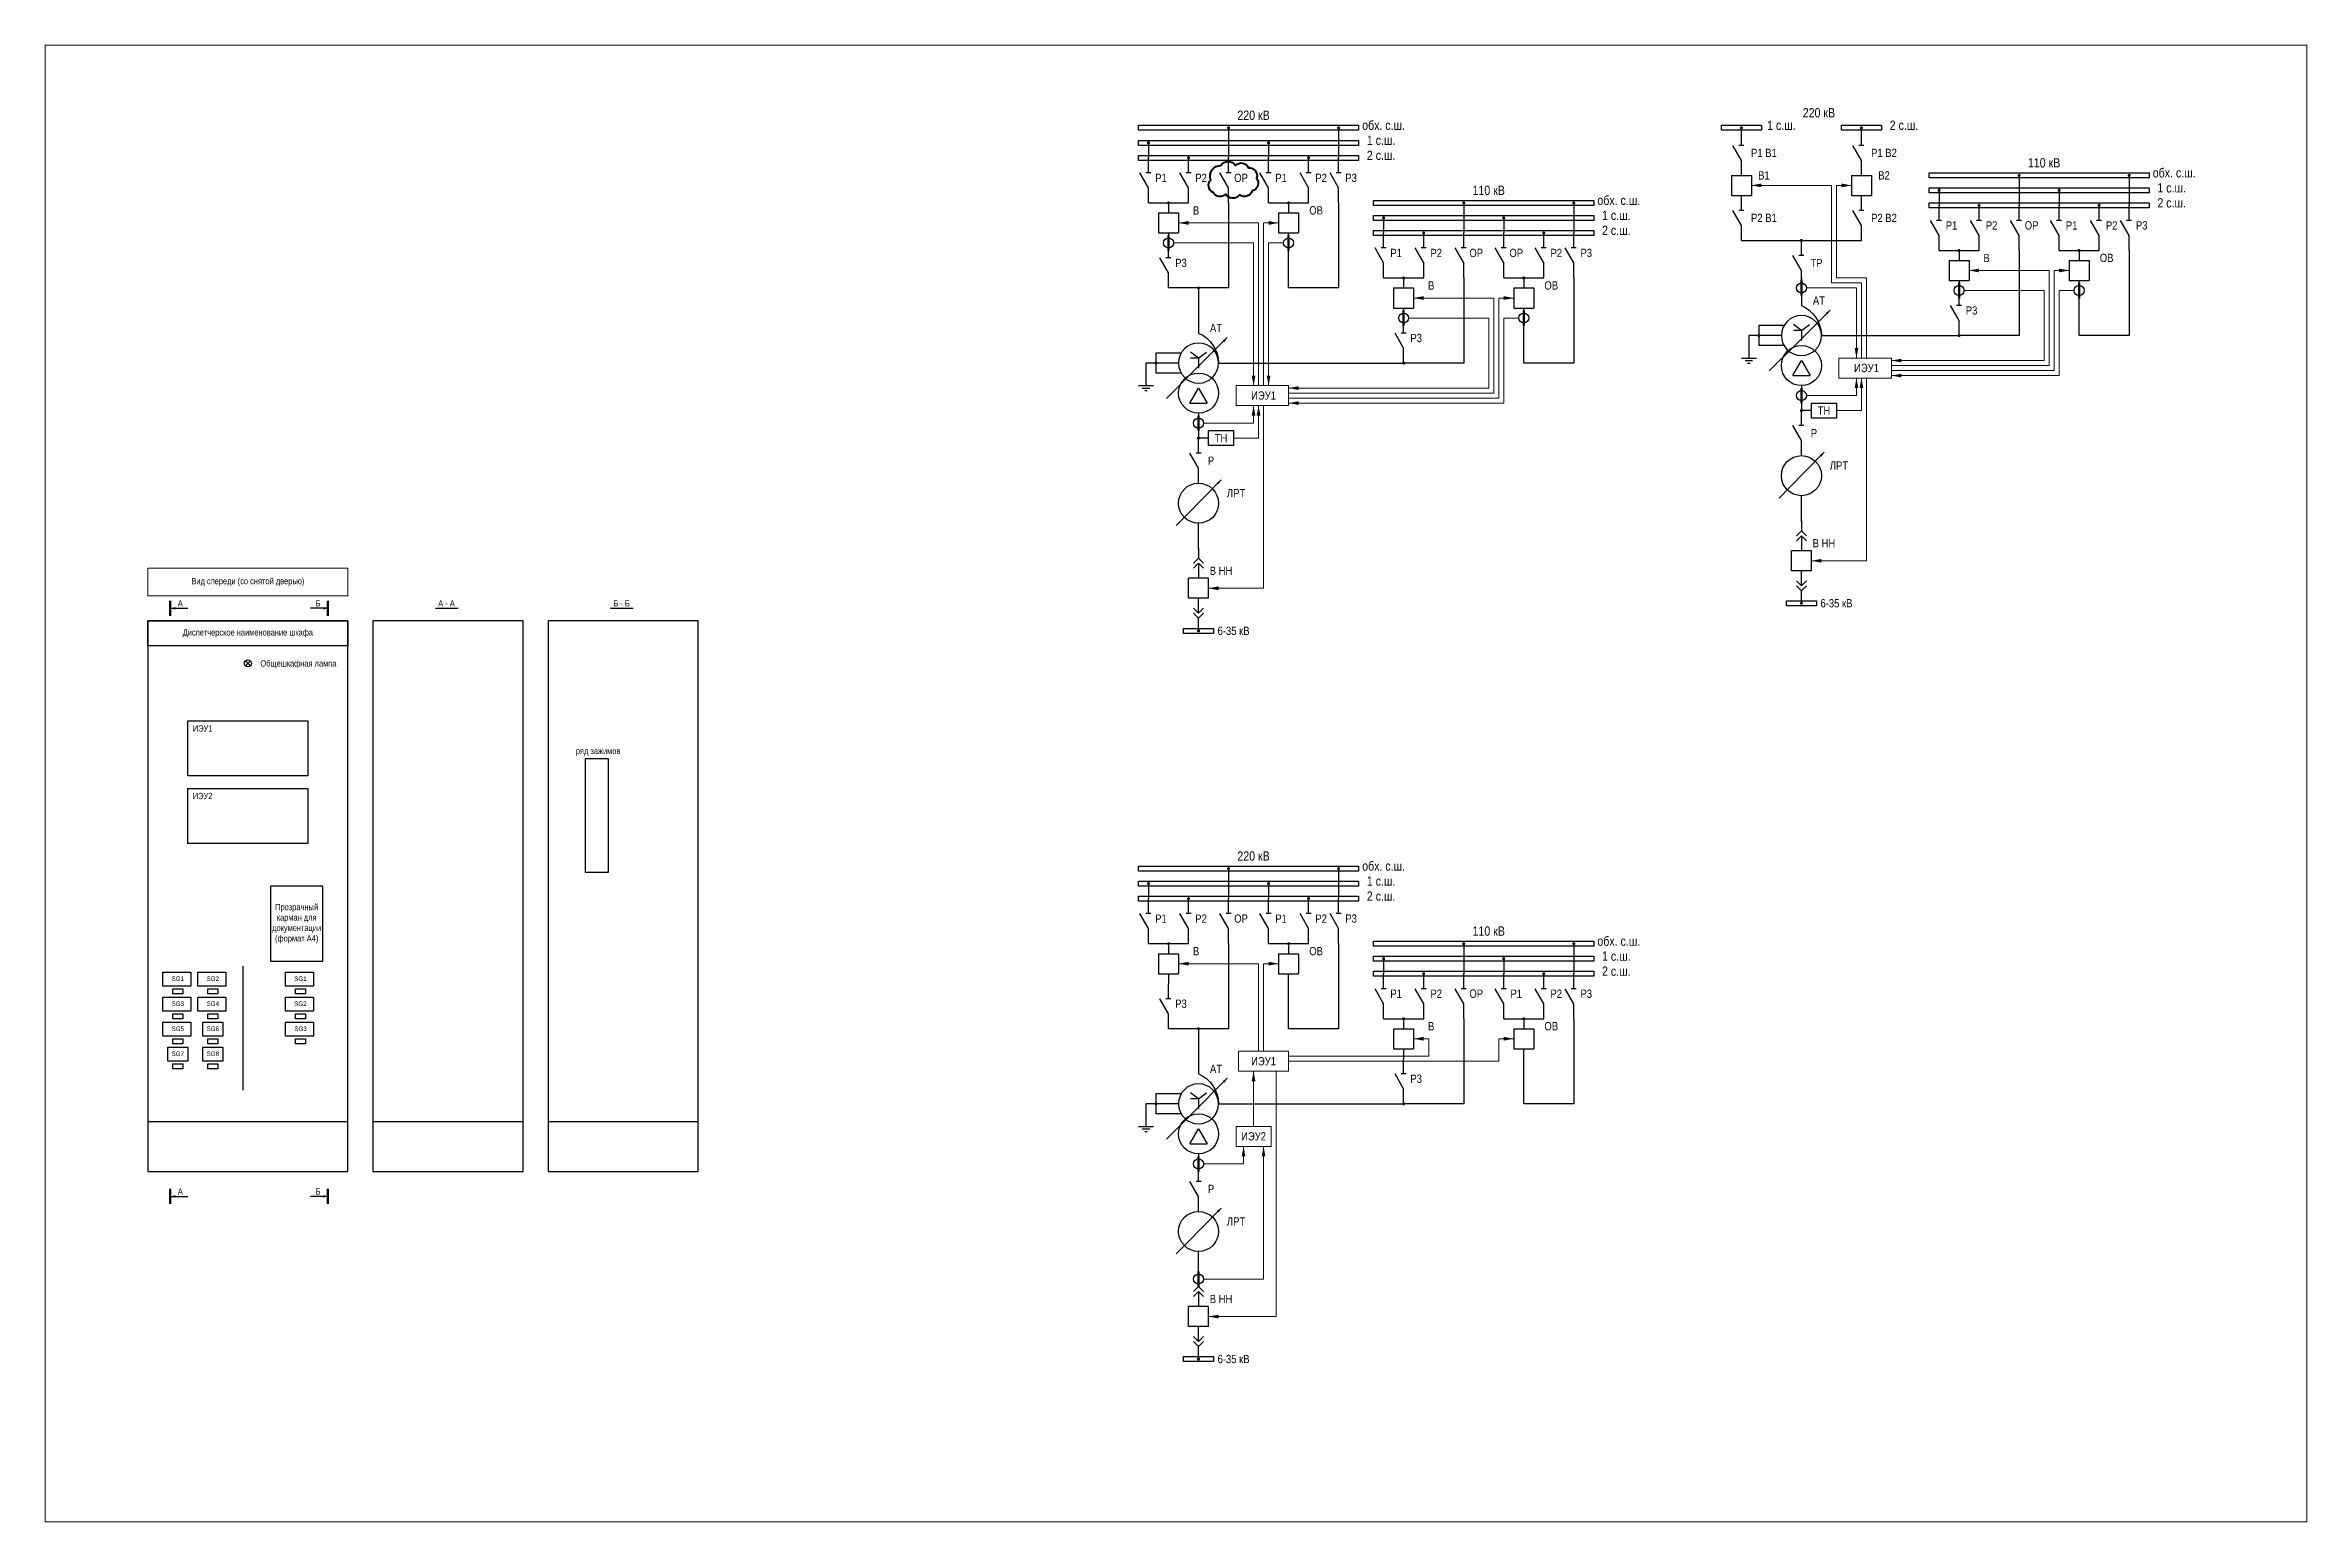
# Model space of a CAD drawing. Header units: millimetres. Extents: x 5769 to 10700, y 4225 to 6895.
# Drawn here: x 6475 to 7379, y 5288 to 5878 of the extents above; entities that cross this region are included whole.
import ezdxf
from ezdxf.enums import TextEntityAlignment as Align

# ---------------------------------------------------------------- set-up
doc = ezdxf.new("R2010")
doc.units = ezdxf.units.MM
doc.linetypes.add('HIDDEN', pattern=[9.525, 6.35, -3.175])
for name, color, linetype, lineweight in [('Основная', 7, 'Continuous', 30), ('Толстая', 7, 'Continuous', 53), ('Тонкая', 7, 'Continuous', 13)]:
    doc.layers.add(name, color=color, linetype=linetype, lineweight=lineweight)
doc.styles.add('Narrow', font='ARIALN.TTF')
doc.styles.get("Standard").update_dxf_attribs({"font": 'ARIALN.TTF'})
doc.styles.add('Вывод', font='tahoma.ttf', dxfattribs={"height": 2.5})
doc.styles.add('Компонент', font='ARIALN.TTF', dxfattribs={"height": 3.5})

msp = doc.modelspace()

# ---------------------------------------------------------------- texts
at = {"layer": 'Основная', "style": 'Narrow'}
for s, p in [('А', (6528, 5655)), ('Б', (6583.09, 5655)), ('А - А', (6632.09, 5655)), ('Б - Б', (6702.09, 5655)), ('Общешкафная лампа', (6561, 5631)), ('ИЭУ1 ', (6534, 5605)), ('ИЭУ2', (6534, 5578)), ('А', (6528, 5420)), ('Б', (6583.09, 5420))]:
    msp.add_text(s, height=2.5, dxfattribs=at).set_placement(p, align=Align.MIDDLE_LEFT)
for s, height, p in [('ряд зажимов', 2.5, (6696, 5596)), ('SG1', 1.8, (6528, 5505)), ('SG2', 1.8, (6542, 5505)), ('SG1', 1.8, (6577, 5505)), ('SG3', 1.8, (6528, 5495)), ('SG4', 1.8, (6542, 5495)), ('SG2', 1.8, (6577, 5495)), ('SG5', 1.8, (6528, 5485)), ('SG6', 1.8, (6542, 5485)), ('SG3', 1.8, (6577.06, 5485)), ('SG7', 1.8, (6528, 5475)), ('SG8', 1.8, (6542, 5475))]:
    msp.add_text(s, height=height, dxfattribs=at).set_placement(p, align=Align.MIDDLE_CENTER)
at = {"layer": 'Основная', "attachment_point": 5, "style": 'Narrow'}
for s, insert, char_height, width in [('\\pi-11.1,l11.1,t11.1;220 кВ', (6958, 5850), 3.7, 53.3807), ('\\pi-11.1,l11.1,t11.1;220 кВ', (7184, 5851), 3.7, 53.3807), ('\\pi-11.1,l11.1,t11.1;обх. с.ш.', (7010, 5846), 3.7, 53.3807), ('\\pi-11.1,l11.1,t11.1;1 с.ш.', (7009, 5840), 3.7, 53.3807), ('\\pi-11.1,l11.1,t11.1;1 с.ш.', (7169, 5846), 3.7, 53.3807), ('\\pi-11.1,l11.1,t11.1;2 с.ш.', (7218, 5846), 3.7, 53.3807), ('\\pi-11.1,l11.1,t11.1;2 с.ш.', (7009, 5834), 3.7, 53.3807), ('\\pi-9.9,l9.9,t9.9;Р1 В1', (7162, 5835), 3.3, 10), ('\\pi-9.9,l9.9,t9.9;Р1 В2', (7210, 5835), 3.3, 10), ('\\pi-11.1,l11.1,t11.1;110 кВ', (7274, 5831), 3.7, 53.3807), ('\\pi-9.9,l9.9,t9.9;Р1', (6921, 5825), 3.3, 10), ('\\pi-9.9,l9.9,t9.9;Р2', (6937, 5825), 3.3, 10), ('\\pi-9.9,l9.9,t9.9;Р1', (6969, 5825), 3.3, 10), ('\\pi-9.9,l9.9,t9.9;Р2', (6985, 5825), 3.3, 10), ('\\pi-9.9,l9.9,t9.9;Р3', (6997, 5825), 3.3, 10), ('\\pi-11.1,l11.1,t11.1;110 кВ', (7052, 5820), 3.7, 53.3807), ('\\pi-9.9,l9.9,t9.9;В1', (7162, 5826), 3.3, 21.7409), ('\\pi-9.9,l9.9,t9.9;В2', (7210, 5826), 3.3, 21.7409), ('\\pi-11.1,l11.1,t11.1;обх. с.ш.', (7326, 5827), 3.7, 53.3807), ('\\pi-11.1,l11.1,t11.1;1 с.ш.', (7325, 5821), 3.7, 53.3807), ('\\pi-9.9,l9.9,t9.9;В', (6935, 5812), 3.3, 10), ('\\pi-9.9,l9.9,t9.9;ОВ', (6983, 5812), 3.3, 10), ('\\pi-11.1,l11.1,t11.1;обх. с.ш.', (7104, 5816), 3.7, 53.3807), ('\\pi-11.1,l11.1,t11.1;2 с.ш.', (7325, 5815), 3.7, 53.3807), ('\\pi-11.1,l11.1,t11.1;2 с.ш.', (7103, 5804), 3.7, 53.3807), ('\\pi-11.1,l11.1,t11.1;1 с.ш.', (7103, 5810), 3.7, 53.3807), ('\\pi-9.9,l9.9,t9.9;Р2 В1', (7162, 5809), 3.3, 10), ('\\pi-9.9,l9.9,t9.9;Р2 В2', (7210, 5809), 3.3, 10), ('\\pi-9.9,l9.9,t9.9;Р1', (7237, 5806), 3.3, 10), ('\\pi-9.9,l9.9,t9.9;Р2', (7253, 5806), 3.3, 10), ('\\pi-9.9,l9.9,t9.9;ОР', (7269, 5806), 3.3, 10), ('\\pi-9.9,l9.9,t9.9;Р1', (7285, 5806), 3.3, 10), ('\\pi-9.9,l9.9,t9.9;Р2', (7301, 5806), 3.3, 10), ('\\pi-9.9,l9.9,t9.9;Р3', (7313, 5806), 3.3, 10), ('\\pi-9.9,l9.9,t9.9;Р1', (7015, 5795), 3.3, 10), ('\\pi-9.9,l9.9,t9.9;Р2', (7031, 5795), 3.3, 10), ('\\pi-9.9,l9.9,t9.9;ОР', (7047, 5795), 3.3, 10), ('\\pi-9.9,l9.9,t9.9;Р2', (7079, 5795), 3.3, 10), ('\\pi-9.9,l9.9,t9.9;Р3', (7091, 5795), 3.3, 10), ('\\pi-9.9,l9.9,t9.9;В', (7251, 5793), 3.3, 10), ('\\pi-9.9,l9.9,t9.9;ОВ', (7299, 5793), 3.3, 10), ('\\pi-9.9,l9.9,t9.9;Р3', (6929, 5791), 3.3, 10), ('\\pi-9.9,l9.9,t9.9;ТР', (7183, 5791), 3.3, 10), ('\\pi-9.9,l9.9,t9.9;В', (7029, 5782), 3.3, 10), ('\\pi-9.9,l9.9,t9.9;ОВ', (7077, 5782), 3.3, 10), ('\\pi-9.9,l9.9,t9.9;AT', (7184, 5776), 3.3, 10), ('\\pi-9.9,l9.9,t9.9;Р3', (7245, 5772), 3.3, 10), ('\\pi-9.9,l9.9,t9.9;AT', (6943, 5765), 3.3, 10), ('\\pi-9.9,l9.9,t9.9;Р3', (7023, 5761), 3.3, 10), ('ИЭУ1', (7203, 5749), 3.3, 22), ('ИЭУ1', (6962, 5738), 3.3, 22), ('ТН', (7186, 5732), 3.3, 10), ('ТН', (6945, 5721), 3.3, 10), ('\\pi-9.9,l9.9,t9.9;Р', (7182, 5723), 3.3, 10), ('\\pi-9.9,l9.9,t9.9;Р', (6941, 5712), 3.3, 10), ('\\pi-9.9,l9.9,t9.9;ЛРТ', (7192, 5710), 3.3, 10), ('\\pi-9.9,l9.9,t9.9;ЛРТ', (6951, 5699), 3.3, 10), ('\\pi-9.9,l9.9,t9.9;В НН', (7186, 5679), 3.3, 21.8485), ('\\pi-9.9,l9.9,t9.9;В НН', (6945, 5668), 3.3, 21.8485), ('\\pi-9.9,l9.9,t9.9;6-35 кВ', (7191, 5655), 3.3, 40.3325), ('Диспетчерское наименование шкафа', (6556, 5643), 2.5, 80), ('\\pi-9.9,l9.9,t9.9;6-35 кВ', (6950, 5644), 3.3, 40.3325), ('\\pi-11.1,l11.1,t11.1;220 кВ', (6958, 5554), 3.7, 53.3807), ('\\pi-11.1,l11.1,t11.1;обх. с.ш.', (7010, 5550), 3.7, 53.3807), ('\\pi-11.1,l11.1,t11.1;1 с.ш.', (7009, 5544), 3.7, 53.3807), ('Прозрачный карман для документации (формат А4)', (6575.5, 5527), 2.5, 21), ('\\pi-11.1,l11.1,t11.1;2 с.ш.', (7009, 5538), 3.7, 53.3807), ('\\pi-9.9,l9.9,t9.9;Р1', (6921, 5529), 3.3, 10), ('\\pi-9.9,l9.9,t9.9;Р2', (6937, 5529), 3.3, 10), ('\\pi-9.9,l9.9,t9.9;ОР', (6953, 5529), 3.3, 10), ('\\pi-9.9,l9.9,t9.9;Р1', (6969, 5529), 3.3, 10), ('\\pi-9.9,l9.9,t9.9;Р2', (6985, 5529), 3.3, 10), ('\\pi-9.9,l9.9,t9.9;Р3', (6997, 5529), 3.3, 10), ('\\pi-11.1,l11.1,t11.1;110 кВ', (7052, 5524), 3.7, 53.3807), ('\\pi-9.9,l9.9,t9.9;В', (6935, 5516), 3.3, 10), ('\\pi-9.9,l9.9,t9.9;ОВ', (6983, 5516), 3.3, 10), ('\\pi-11.1,l11.1,t11.1;обх. с.ш.', (7104, 5520), 3.7, 53.3807), ('\\pi-11.1,l11.1,t11.1;1 с.ш.', (7103, 5514), 3.7, 53.3807), ('\\pi-11.1,l11.1,t11.1;2 с.ш.', (7103, 5508), 3.7, 53.3807), ('\\pi-9.9,l9.9,t9.9;Р3', (6929, 5495), 3.3, 10), ('\\pi-9.9,l9.9,t9.9;Р1', (7015, 5499), 3.3, 10), ('\\pi-9.9,l9.9,t9.9;Р2', (7031, 5499), 3.3, 10), ('\\pi-9.9,l9.9,t9.9;ОР', (7047, 5499), 3.3, 10), ('\\pi-9.9,l9.9,t9.9;Р1', (7063, 5499), 3.3, 10), ('\\pi-9.9,l9.9,t9.9;Р2', (7079, 5499), 3.3, 10), ('\\pi-9.9,l9.9,t9.9;Р3', (7091, 5499), 3.3, 10), ('\\pi-9.9,l9.9,t9.9;В', (7029, 5486), 3.3, 10), ('\\pi-9.9,l9.9,t9.9;ОВ', (7077, 5486), 3.3, 10), ('\\pi-9.9,l9.9,t9.9;AT', (6943, 5469), 3.3, 10), ('ИЭУ1', (6962, 5472), 3.3, 22), ('\\pi-9.9,l9.9,t9.9;Р3', (7023, 5465), 3.3, 10), ('ИЭУ2', (6958, 5442), 3.3, 14), ('\\pi-9.9,l9.9,t9.9;Р', (6941, 5421), 3.3, 10), ('\\pi-9.9,l9.9,t9.9;ЛРТ', (6951, 5408), 3.3, 10), ('\\pi-9.9,l9.9,t9.9;В НН', (6945, 5377), 3.3, 21.8485), ('\\pi-9.9,l9.9,t9.9;6-35 кВ', (6950, 5353), 3.3, 40.3325)]:
    msp.add_mtext(s, dxfattribs=dict(at, insert=insert, char_height=char_height, width=width))
at = {"layer": 'Основная', "color": 6, "char_height": 3.3, "width": 10, "attachment_point": 5, "style": 'Narrow'}
for insert in [(6953, 5825), (7063, 5795)]:
    msp.add_mtext('\\pi-9.9,l9.9,t9.9;ОР', dxfattribs=dict(at, insert=insert))

# ---------------------------------------------------------------- blocks, each defined once
blk = doc.blocks.new('*U29')
at = {"color": 0}
for p, q in [((0, 0), (-8, 0)), ((-8, -8), (-8, 0)), ((0, -8), (0, 0)), ((0, -8), (-8, -8))]:
    blk.add_line(p, q, dxfattribs=at)
at = {"layer": 'Основная', "style": 'Компонент'}
blk.add_attdef('ОУ', text='', height=3.5, dxfattribs=at).set_placement((-15, -3), align=Align.MIDDLE_CENTER)
blk = doc.blocks.new('*U32')
at = {"color": 0}
blk.add_line((0, 0), (6, 3.43), dxfattribs=at)
blk = doc.blocks.new('*U23')
at = {"color": 0}
blk.add_line((0, -1), (0, 1), dxfattribs=at)
blk = doc.blocks.new('*U21')
at = {"color": 0}
for p, q in [((0, 3), (0, 9)), ((0, -9), (0, -3))]:
    blk.add_line(p, q, dxfattribs=at)
at = {"color": 0, "ltscale": 0.25, "rotation": 89.99999999999999}
for name, p in [('*U32', (0, -3)), ('*U23', (0, 3))]:
    blk.add_blockref(name, p, dxfattribs=at)
at = {"layer": 'Основная'}
for tag, height, style, p in [('ОУ', 3.5, 'Компонент', (-12, 0)), ('В1', 2.5, 'Вывод', (2, 7)), ('В2', 2.5, 'Вывод', (2, -7))]:
    blk.add_attdef(tag, text='', height=height, dxfattribs=dict(at, style=style)).set_placement(p, align=Align.MIDDLE_CENTER)
blk = doc.blocks.new('*U41')
at = {"ltscale": 0.25}
blk.add_circle((0, 0), 2, dxfattribs=at)
at = {"layer": 'Основная', "color": 0, "lineweight": 50}
blk.add_line((0, -3), (0, 3), dxfattribs=at)
at = {"layer": 'Основная', "style": 'Компонент'}
blk.add_attdef('ОУ', text='', height=3.5, dxfattribs=at).set_placement((-6, 0), align=Align.MIDDLE_CENTER)
blk = doc.blocks.new('*U14')
at = {"ltscale": 0.25}
for p, q in [((-3.46, -4), (0, 2)), ((0, 2), (3.46, -4)), ((-3.46, -4), (3.46, -4))]:
    blk.add_line(p, q, dxfattribs=at)
blk.add_circle((0, 0), 8, dxfattribs=at)
at = {"layer": 'Основная', "style": 'Компонент'}
blk.add_attdef('ОУ', text='', height=3.5, dxfattribs=at).set_placement((17, 0), align=Align.MIDDLE_CENTER)
blk = doc.blocks.new('*U15')
at = {"ltscale": 0.25}
for p, q in [((0, 0), (-20, 0)), ((14.44, 0), (0, 0))]:
    blk.add_line(p, q, dxfattribs=at)
blk.add_lwpolyline([(-18, 0, 1, 0, 0), (-20, 0, 0, 0, 0)], format="xyseb", dxfattribs=at)
at = {"layer": 'Основная', "style": 'Вывод'}
blk.add_attdef('ОС', text='', height=2.5, dxfattribs=at).set_placement((3, 2), align=Align.MIDDLE_CENTER)
blk = doc.blocks.new('*U68')
at = {"ltscale": 0.25}
for q in [(-3.2, 4.4), (3.2, 4.4), (0, -2), (3.21, 2)]:
    blk.add_line((0, 2), q, dxfattribs=at)
blk.add_circle((0, 0), 8, dxfattribs=at)
blk.add_arc((5.23, -0.15), 13.23, 113.28026, 179.33961, dxfattribs=at)
at = {"layer": 'Основная', "style": 'Компонент'}
blk.add_attdef('ОУ', text='', height=3.5, dxfattribs=at).set_placement((-17, 0), align=Align.MIDDLE_CENTER)
blk = doc.blocks.new('*U50')
at = {"color": 0}
for p, q in [((-3, 0), (3, 0)), ((0, 3), (0, 0)), ((-1.5, -1), (1.5, -1)), ((-0.5, -2), (0.5, -2))]:
    blk.add_line(p, q, dxfattribs=at)
blk = doc.blocks.new('*U67')
at = {"ltscale": 0.25}
for p, q in [((0, 0), (-20, 0)), ((5.64, 0), (0, 0))]:
    blk.add_line(p, q, dxfattribs=at)
blk.add_lwpolyline([(-18, 0, 1, 0, 0), (-20, 0, 0, 0, 0)], format="xyseb", dxfattribs=at)
at = {"layer": 'Основная', "style": 'Вывод'}
blk.add_attdef('ОС', text='', height=2.5, dxfattribs=at).set_placement((3, 2), align=Align.MIDDLE_CENTER)
blk = doc.blocks.new('*U72')
at = {"layer": 'Основная', "ltscale": 0.25}
for p, q in [((2, 2), (0, 0)), ((0, 0), (2, -2))]:
    blk.add_line(p, q, dxfattribs=at)
blk = doc.blocks.new('*U40')
at = {"color": 0}
for p, q in [((0, 6), (0, 2)), ((0, 0), (0, -6))]:
    blk.add_line(p, q, dxfattribs=at)
at = {"color": 0, "ltscale": 0.25, "xscale": -1, "rotation": 90}
for p in [(0, 2), (0, 0)]:
    blk.add_blockref('*U72', p, dxfattribs=at)
at = {"layer": 'Основная'}
for tag, height, style, p in [('ОУ2', 3.5, 'Компонент', (-5, 6)), ('В2', 2.5, 'Вывод', (3, 6)), ('ОУ1', 3.5, 'Компонент', (-5, -6)), ('В1', 2.5, 'Вывод', (3, -6))]:
    blk.add_attdef(tag, text='', height=height, dxfattribs=dict(at, style=style)).set_placement(p, align=Align.MIDDLE_CENTER)
blk = doc.blocks.new('*U42')
at = {"color": 0}
for p, q in [((0, 0), (0, 6)), ((0, -6), (0, -2))]:
    blk.add_line(p, q, dxfattribs=at)
at = {"color": 0, "ltscale": 0.25, "rotation": 89.99999999999999}
for p in [(0, 0), (0, -2)]:
    blk.add_blockref('*U72', p, dxfattribs=at)
at = {"layer": 'Основная'}
for tag, height, style, p in [('ОУ1', 3.5, 'Компонент', (-5, 6)), ('В1', 2.5, 'Вывод', (3, 6)), ('ОУ2', 3.5, 'Компонент', (-5, -6)), ('В2', 2.5, 'Вывод', (3, -6))]:
    blk.add_attdef(tag, text='', height=height, dxfattribs=dict(at, style=style)).set_placement(p, align=Align.MIDDLE_CENTER)
blk = doc.blocks.new('*T70')
at = {"layer": 'Defpoints', "color": 8, "linetype": 'ByBlock', "lineweight": 0, "transparency": 16777216}
for p, q in [((0, 0), (80, 0)), ((0, 0), (0, -11)), ((80, 0), (80, -11)), ((0, -11), (80, -11))]:
    blk.add_line(p, q, dxfattribs=at)
at = {"layer": 'Основная', "color": 0, "transparency": 16777216, "insert": (40, -5.5), "char_height": 2.5, "width": 78, "attachment_point": 5}
blk.add_mtext('Вид спереди (со снятой дверью) ', dxfattribs=at)

# ---------------------------------------------------------------- linework, layer by layer
at = {"linetype": 'HIDDEN', "ltscale": 100}
msp.add_line((6554, 5510), (6554, 5460.43), dxfattribs=at)
at = {"layer": 'Основная'}
for p, q in [((6916, 5840), (6916, 5833)), ((6948, 5845), (6948, 5833)), ((6964, 5840), (6964, 5833)), ((6992, 5845), (6992, 5833)), ((7153, 5844), (7153, 5845)), ((7264, 5826), (7264, 5814)), ((7308, 5826), (7308, 5814)), ((6916, 5815), (6932, 5815)), ((6924, 5815), (6924, 5811)), ((6948, 5815), (6948, 5781)), ((6964, 5815), (6980, 5815)), ((6972, 5815), (6972, 5811)), ((6992, 5815), (6992, 5781)), ((7042, 5815), (7042, 5803)), ((7086, 5815), (7086, 5803)), ((7232, 5821), (7232, 5814)), ((7280, 5821), (7280, 5814)), ((7010, 5810), (7010, 5803)), ((7058, 5810), (7058, 5803)), ((6924, 5803), (6924, 5802)), ((6972, 5781), (6972, 5803)), ((7153, 5800), (7201, 5800)), ((7232, 5796), (7248, 5796)), ((7240, 5796), (7240, 5792)), ((7264, 5796), (7264, 5762)), ((7280, 5796), (7296, 5796)), ((7288, 5796), (7288, 5792)), ((7308, 5796), (7308, 5762)), ((6948, 5781), (6924, 5781)), ((6936, 5781), (6936, 5763)), ((6992, 5781), (6972, 5781)), ((7010, 5785), (7026, 5785)), ((7018, 5785), (7018, 5781)), ((7042, 5785), (7042, 5751)), ((7058, 5785), (7074, 5785)), ((7066, 5785), (7066, 5781)), ((7086, 5785), (7086, 5751)), ((7177, 5785), (7177, 5774)), ((7240, 5784), (7240, 5783)), ((7288, 5762), (7288, 5784)), ((7018, 5773), (7018, 5772)), ((7066, 5751), (7066, 5773)), ((7185, 5762), (7240, 5762)), ((7264, 5762), (7240, 5762)), ((7308, 5762), (7288, 5762)), ((6944, 5751), (7018, 5751)), ((7042, 5751), (7018, 5751)), ((7086, 5751), (7066, 5751)), ((7177, 5742), (7177, 5736)), ((7181, 5732), (7177, 5732)), ((6936, 5731), (6936, 5725)), ((6940, 5721), (6936, 5721)), ((7177, 5687.5), (7177, 5698)), ((6936, 5676.5), (6936, 5687)), ((7177, 5656), (7177, 5655)), ((6936, 5645), (6936, 5644)), ((6916, 5544), (6916, 5537)), ((6948, 5549), (6948, 5537)), ((6964, 5544), (6964, 5537)), ((6992, 5549), (6992, 5537)), ((6916, 5519), (6932, 5519)), ((6924, 5519), (6924, 5515)), ((6948, 5519), (6948, 5485)), ((6964, 5519), (6980, 5519)), ((6972, 5519), (6972, 5515)), ((6992, 5519), (6992, 5485)), ((7042, 5519), (7042, 5507)), ((7086, 5519), (7086, 5507)), ((6924, 5507), (6924, 5503)), ((6972, 5485), (6972, 5507)), ((7010, 5514), (7010, 5507)), ((7058, 5514), (7058, 5507)), ((7010, 5489), (7026, 5489)), ((7018, 5489), (7018, 5485)), ((7042, 5489), (7042, 5455)), ((7058, 5489), (7074, 5489)), ((7066, 5489), (7066, 5485)), ((7086, 5489), (7086, 5455)), ((6948, 5485), (6924, 5485)), ((6936, 5485), (6936, 5467)), ((6992, 5485), (6972, 5485)), ((7018, 5477), (7018, 5473)), ((7066, 5455), (7066, 5477)), ((6944, 5455), (7018, 5455)), ((7042, 5455), (7018, 5455)), ((7086, 5455), (7066, 5455)), ((6936, 5435), (6936, 5429)), ((6936, 5385.5), (6936, 5396)), ((6936, 5354), (6936, 5353))]:
    msp.add_line(p, q, dxfattribs=at)
at = {"layer": 'Основная', "ltscale": 100}
msp.add_line((6516, 5448), (6596, 5448), dxfattribs=at)
at = {"layer": 'Основная'}
for points in [[(6912, 5846), (7000, 5846), (7000, 5844), (6912, 5844)], [(6912, 5840), (7000, 5840), (7000, 5838), (6912, 5838)], [(7145, 5846), (7161, 5846), (7161, 5844), (7145, 5844)], [(7193, 5846), (7209, 5846), (7209, 5844), (7193, 5844)], [(6912, 5834), (7000, 5834), (7000, 5832), (6912, 5832)], [(7228, 5827), (7316, 5827), (7316, 5825), (7228, 5825)], [(7006, 5816), (7094, 5816), (7094, 5814), (7006, 5814)], [(7228, 5821), (7316, 5821), (7316, 5819), (7228, 5819)], [(7228, 5815), (7316, 5815), (7316, 5813), (7228, 5813)], [(7006, 5810), (7094, 5810), (7094, 5808), (7006, 5808)], [(7006, 5804), (7094, 5804), (7094, 5802), (7006, 5802)], [(7181, 5735), (7191, 5735), (7191, 5729), (7181, 5729)], [(6940, 5724), (6950, 5724), (6950, 5718), (6940, 5718)], [(7171, 5656), (7183, 5656), (7183, 5654), (7171, 5654)], [(6516, 5428), (6596, 5428), (6596, 5648), (6516, 5648)], [(6666, 5648), (6606, 5648), (6606, 5428), (6666, 5428)], [(6736, 5648), (6676, 5648), (6676, 5428), (6736, 5428)], [(6930, 5645), (6942, 5645), (6942, 5643), (6930, 5643)], [(6532, 5608), (6580, 5608), (6580, 5586), (6532, 5586)], [(6691, 5593), (6700, 5593), (6700, 5547.43), (6691, 5547.43)], [(6532, 5581), (6580, 5581), (6580, 5559), (6532, 5559)], [(6565, 5512), (6586, 5512), (6586, 5542), (6565, 5542)], [(6912, 5550), (7000, 5550), (7000, 5548), (6912, 5548)], [(6912, 5544), (7000, 5544), (7000, 5542), (6912, 5542)], [(6912, 5538), (7000, 5538), (7000, 5536), (6912, 5536)], [(7006, 5520), (7094, 5520), (7094, 5518), (7006, 5518)], [(7006, 5514), (7094, 5514), (7094, 5512), (7006, 5512)], [(7006, 5508), (7094, 5508), (7094, 5506), (7006, 5506)], [(6526, 5501), (6530, 5501), (6530, 5499), (6526, 5499)], [(6540, 5501), (6544, 5501), (6544, 5499), (6540, 5499)], [(6575, 5501), (6579, 5501), (6579, 5499), (6575, 5499)], [(6526, 5491), (6530, 5491), (6530, 5489), (6526, 5489)], [(6540, 5491), (6544, 5491), (6544, 5489), (6540, 5489)], [(6575, 5491), (6579, 5491), (6579, 5489), (6575, 5489)], [(6526, 5481), (6530, 5481), (6530, 5479), (6526, 5479)], [(6540, 5481), (6544, 5481), (6544, 5479), (6540, 5479)], [(6575, 5481), (6579, 5481), (6579, 5479), (6575, 5479)], [(6526, 5471), (6530, 5471), (6530, 5469), (6526, 5469)], [(6540, 5471), (6544, 5471), (6544, 5469), (6540, 5469)], [(6930, 5354), (6942, 5354), (6942, 5352), (6930, 5352)]]:
    msp.add_lwpolyline(points, close=True, dxfattribs=at)
at = {"layer": 'Основная', "ltscale": 0.25, "const_width": 0.6}
for points in [[(6947.7, 5845, 1), (6948.3, 5845, 1)], [(6991.7, 5845, 1), (6992.3, 5845, 1)], [(7152.7, 5845, 1), (7153.3, 5845, 1)], [(7200.7, 5845, 1), (7201.3, 5845, 1)], [(6915.7, 5839, 1), (6916.3, 5839, 1)], [(6931.7, 5833, 1), (6932.3, 5833, 1)], [(6963.7, 5839, 1), (6964.3, 5839, 1)], [(6979.7, 5833, 1), (6980.3, 5833, 1)], [(7263.7, 5826, 1), (7264.3, 5826, 1)], [(7307.7, 5826, 1), (7308.3, 5826, 1)], [(6923.7, 5815, 1), (6924.3, 5815, 1)], [(6971.7, 5815, 1), (6972.3, 5815, 1)], [(7041.7, 5815, 1), (7042.3, 5815, 1)], [(7085.7, 5815, 1), (7086.3, 5815, 1)], [(7231.7, 5820, 1), (7232.3, 5820, 1)], [(7247.7, 5814, 1), (7248.3, 5814, 1)], [(7279.7, 5820, 1), (7280.3, 5820, 1)], [(7295.7, 5814, 1), (7296.3, 5814, 1)], [(7009.7, 5809, 1), (7010.3, 5809, 1)], [(7057.7, 5809, 1), (7058.3, 5809, 1)], [(7025.7, 5803, 1), (7026.3, 5803, 1)], [(7073.7, 5803, 1), (7074.3, 5803, 1)], [(7176.7, 5800, 1), (7177.3, 5800, 1)], [(7239.7, 5796, 1), (7240.3, 5796, 1)], [(7287.7, 5796, 1), (7288.3, 5796, 1)], [(6935.7, 5781, 1), (6936.3, 5781, 1)], [(7017.7, 5785, 1), (7018.3, 5785, 1)], [(7065.7, 5785, 1), (7066.3, 5785, 1)], [(7159.7, 5762, 1), (7160.3, 5762, 1)], [(7239.7, 5762, 1), (7240.3, 5762, 1)], [(6918.7, 5751, 1), (6919.3, 5751, 1)], [(7017.7, 5751, 1), (7018.3, 5751, 1)], [(7176.7, 5732, 1), (7177.3, 5732, 1)], [(6935.7, 5721, 1), (6936.3, 5721, 1)], [(7176.7, 5655, 1), (7177.3, 5655, 1)], [(6935.7, 5644, 1), (6936.3, 5644, 1)], [(6915.7, 5543, 1), (6916.3, 5543, 1)], [(6947.7, 5549, 1), (6948.3, 5549, 1)], [(6963.7, 5543, 1), (6964.3, 5543, 1)], [(6991.7, 5549, 1), (6992.3, 5549, 1)], [(6931.7, 5537, 1), (6932.3, 5537, 1)], [(6979.7, 5537, 1), (6980.3, 5537, 1)], [(6923.7, 5519, 1), (6924.3, 5519, 1)], [(6971.7, 5519, 1), (6972.3, 5519, 1)], [(7041.7, 5519, 1), (7042.3, 5519, 1)], [(7085.7, 5519, 1), (7086.3, 5519, 1)], [(7009.7, 5513, 1), (7010.3, 5513, 1)], [(7025.7, 5507, 1), (7026.3, 5507, 1)], [(7057.7, 5513, 1), (7058.3, 5513, 1)], [(7073.7, 5507, 1), (7074.3, 5507, 1)], [(7017.7, 5489, 1), (7018.3, 5489, 1)], [(7065.7, 5489, 1), (7066.3, 5489, 1)], [(6935.7, 5485, 1), (6936.3, 5485, 1)], [(6918.7, 5455, 1), (6919.3, 5455, 1)], [(7017.7, 5455, 1), (7018.3, 5455, 1)], [(6935.7, 5353, 1), (6936.3, 5353, 1)]]:
    msp.add_lwpolyline(points, format="xyb", close=True, dxfattribs=at)
at = {"layer": 'Основная'}
for points in [[(7160, 5762), (7156, 5762)], [(7156, 5762), (7156, 5756)], [(7169, 5762), (7159, 5762)], [(7170, 5766), (7160, 5766)], [(7160, 5766), (7160, 5758)], [(6919, 5751), (6915, 5751)], [(6915, 5751), (6915, 5745)], [(6928, 5751), (6918, 5751)], [(6929, 5755), (6919, 5755)], [(6919, 5755), (6919, 5747)], [(7170, 5758), (7160, 5758)], [(6929, 5747), (6919, 5747)], [(7177, 5742), (7177, 5732)], [(6936, 5731), (6936, 5721)], [(6919, 5455), (6915, 5455)], [(6915, 5455), (6915, 5449)], [(6928, 5455), (6918, 5455)], [(6929, 5459), (6919, 5459)], [(6919, 5459), (6919, 5451)], [(6929, 5451), (6919, 5451)], [(6936, 5435), (6936, 5430)]]:
    msp.add_lwpolyline(points, dxfattribs=at)
at = {"layer": 'Основная', "ltscale": 100}
for points in [[(6525, 5653, 0, 1, 0), (6527, 5653, 0, 0, 0)], [(6588, 5653, 0, 1, 0), (6586, 5653, 0, 0, 0)], [(6525, 5418, 0, 1, 0), (6527, 5418, 0, 0, 0)], [(6588, 5418, 0, 1, 0), (6586, 5418, 0, 0, 0)]]:
    msp.add_lwpolyline(points, format="xyseb", dxfattribs=at)
for points in [[(6525, 5653), (6532, 5653)], [(6588, 5653), (6581, 5653)], [(6631, 5653), (6640, 5653)], [(6701, 5653), (6710, 5653)], [(6555, 5632), (6557, 5630)], [(6555, 5630), (6557, 5632)], [(6606, 5448), (6666, 5448)], [(6676, 5448), (6736, 5448)], [(6525, 5418), (6532, 5418)], [(6588, 5418), (6581, 5418)]]:
    msp.add_lwpolyline(points, dxfattribs=at)
msp.add_lwpolyline([(6516, 5648), (6596, 5648), (6596, 5638), (6516, 5638)], close=True, dxfattribs=at)
at = {"layer": 'Основная', "ltscale": 0.35}
for points in [[(6522, 5507.6), (6533.2, 5507.6), (6533.2, 5502), (6522, 5502)], [(6536, 5507.6), (6547.2, 5507.6), (6547.2, 5502), (6536, 5502)], [(6571, 5507.6), (6582.2, 5507.6), (6582.2, 5502), (6571, 5502)], [(6522, 5497.6), (6533.2, 5497.6), (6533.2, 5492), (6522, 5492)], [(6536, 5497.6), (6547.2, 5497.6), (6547.2, 5492), (6536, 5492)], [(6571, 5497.6), (6582.2, 5497.6), (6582.2, 5492), (6571, 5492)], [(6522, 5487.6), (6533.2, 5487.6), (6533.2, 5482), (6522, 5482)], [(6538, 5487.6), (6546, 5487.6), (6546, 5482), (6538, 5482)], [(6571, 5487.6), (6582.2, 5487.6), (6582.2, 5482), (6571, 5482)], [(6524, 5477.6), (6532, 5477.6), (6532, 5472), (6524, 5472)], [(6538, 5477.6), (6546, 5477.6), (6546, 5472), (6538, 5472)]]:
    msp.add_lwpolyline(points, close=True, dxfattribs=at)
at = {"layer": 'Основная', "ltscale": 0.25}
for centre in [(7177, 5706), (6936, 5695), (6936, 5404)]:
    msp.add_circle(centre, 8, dxfattribs=at)
at = {"layer": 'Основная', "ltscale": 0.35}
msp.add_circle((6556, 5631), 1.41, dxfattribs=at)
at = {"layer": 'Толстая', "ltscale": 100}
for points in [[(6525, 5656), (6525, 5650)], [(6588, 5656), (6588, 5650)], [(6525, 5421), (6525, 5415)], [(6588, 5421), (6588, 5415)]]:
    msp.add_lwpolyline(points, dxfattribs=at)
at = {"layer": 'Тонкая'}
for p, q in [((7157, 5822), (7189, 5822)), ((7189, 5822), (7189, 5783)), ((7197, 5822), (7191, 5822)), ((7191, 5822), (7191, 5785)), ((6928, 5807), (6960, 5807)), ((6960, 5807), (6960, 5742)), ((6968, 5807), (6962, 5807)), ((6962, 5807), (6962, 5742)), ((6926, 5799), (6958, 5799)), ((6958, 5799), (6958, 5742)), ((6970, 5799), (6964, 5799)), ((6964, 5799), (6964, 5742)), ((7244, 5788), (7276, 5788)), ((7276, 5788), (7276, 5750)), ((7284, 5788), (7278, 5788)), ((7278, 5788), (7278, 5748)), ((7022, 5777), (7054, 5777)), ((7054, 5777), (7054, 5739)), ((7062, 5777), (7056, 5777)), ((7056, 5777), (7056, 5737)), ((7179, 5781), (7199, 5781)), ((7189, 5783), (7201, 5783)), ((7191, 5785), (7203, 5785)), ((7199, 5781), (7199, 5753)), ((7201, 5783), (7201, 5753)), ((7203, 5785), (7203, 5753)), ((7242, 5780), (7274, 5780)), ((7274, 5780), (7274, 5752)), ((7286, 5780), (7280, 5780)), ((7280, 5780), (7280, 5746)), ((7020, 5769), (7052, 5769)), ((7052, 5769), (7052, 5741)), ((7064, 5769), (7058, 5769)), ((7058, 5769), (7058, 5735)), ((7274, 5752), (7213, 5752)), ((7276, 5750), (7213, 5750)), ((7052, 5741), (6972, 5741)), ((7199, 5738), (7199, 5745)), ((7201, 5732), (7201, 5745)), ((7203, 5745), (7203, 5672)), ((7278, 5748), (7213, 5748)), ((7280, 5746), (7213, 5746)), ((6958, 5727), (6958, 5734)), ((6960, 5721), (6960, 5734)), ((7054, 5739), (6972, 5739)), ((7056, 5737), (6972, 5737)), ((7058, 5735), (6972, 5735)), ((7179, 5738), (7199, 5738)), ((7191, 5732), (7201, 5732)), ((6938, 5727), (6958, 5727)), ((6950, 5721), (6960, 5721)), ((7203, 5672), (7181, 5672)), ((6962, 5661), (6940, 5661)), ((6928, 5511), (6960, 5511)), ((6960, 5511), (6960, 5476)), ((6968, 5511), (6962, 5511)), ((6962, 5511), (6962, 5476)), ((7022, 5481), (7028, 5481)), ((7028, 5481), (7028, 5474)), ((7062, 5481), (7056, 5481)), ((7056, 5481), (7056, 5472)), ((6972, 5474), (7028, 5474)), ((6972, 5472), (7056, 5472)), ((6958, 5468), (6958, 5446)), ((6967, 5468), (6967, 5370)), ((6954, 5431), (6954, 5438)), ((6962, 5385), (6962, 5438)), ((6938, 5431), (6954, 5431)), ((6938, 5385), (6962, 5385)), ((6967, 5370), (6940, 5370))]:
    msp.add_line(p, q, dxfattribs=at)
at = {"layer": 'Тонкая', "color": 6}
msp.add_line((6962, 5734), (6962, 5661), dxfattribs=at)
msp.add_lwpolyline([(6475, 5878), (7379, 5878), (7379, 5288), (6475, 5288)], close=True, dxfattribs=at)
at = {"layer": 'Тонкая', "color": 6, "lineweight": 40}
msp.add_lwpolyline([(6944.91, 5830.01, -0.520567), (6950.8, 5830.01, -0.520567), (6950.8, 5830.01, -0.520567), (6956.03, 5829.08, -0.520567), (6956.03, 5829.08, -0.520567), (6959.24, 5824.93, -0.520567), (6959.24, 5824.93, -0.520567), (6957.5, 5819.84, -0.520567), (6957.5, 5819.84, -0.520567), (6952.41, 5818.23, -0.520567), (6952.41, 5818.23, -0.520567), (6946.78, 5818.5, -0.520567), (6946.78, 5818.5, -0.520567), (6941.83, 5819.17, -0.520567), (6941.83, 5819.17, -0.520567), (6940.89, 5824.12, -0.520567), (6940.89, 5824.12, -0.520567)], format="xyb", close=True, dxfattribs=at)
at = {"layer": 'Тонкая', "ltscale": 0.3}
for points in [[(7157, 5822, 0, 1.5, 0), (7161, 5822, 0, 0, 0)], [(7197, 5822, 0, 1.5, 0), (7193, 5822, 0, 0, 0)], [(6928, 5807, 0, 1.5, 0), (6932, 5807, 0, 0, 0)], [(6968, 5807, 0, 1.5, 0), (6964, 5807, 0, 0, 0)], [(7244, 5788, 0, 1.5, 0), (7248, 5788, 0, 0, 0)], [(7284, 5788, 0, 1.5, 0), (7280, 5788, 0, 0, 0)], [(7022, 5777, 0, 1.5, 0), (7026, 5777, 0, 0, 0)], [(7062, 5777, 0, 1.5, 0), (7058, 5777, 0, 0, 0)], [(7199, 5753, 0, 1.5, 0), (7199, 5757, 0, 0, 0)], [(7213, 5752, 0, 1.5, 0), (7217, 5752, 0, 0, 0)], [(6958, 5742, 0, 1.5, 0), (6958, 5746, 0, 0, 0)], [(6964, 5742, 0, 1.5, 0), (6964, 5746, 0, 0, 0)], [(6972, 5741, 0, 1.5, 0), (6976, 5741, 0, 0, 0)], [(7199, 5745, 0, 1.5, 0), (7199, 5741, 0, 0, 0)], [(7201, 5745, 0, 1.5, 0), (7201, 5741, 0, 0, 0)], [(7213, 5746, 0, 1.5, 0), (7217, 5746, 0, 0, 0)], [(6958, 5734, 0, 1.5, 0), (6958, 5730, 0, 0, 0)], [(6960, 5734, 0, 1.5, 0), (6960, 5730, 0, 0, 0)], [(6972, 5735, 0, 1.5, 0), (6976, 5735, 0, 0, 0)], [(7181, 5672, 0, 1.5, 0), (7185, 5672, 0, 0, 0)], [(6940, 5661, 0, 1.5, 0), (6944, 5661, 0, 0, 0)], [(6928, 5511, 0, 1.5, 0), (6932, 5511, 0, 0, 0)], [(6968, 5511, 0, 1.5, 0), (6964, 5511, 0, 0, 0)], [(7022, 5481, 0, 1.5, 0), (7026, 5481, 0, 0, 0)], [(7062, 5481, 0, 1.5, 0), (7058, 5481, 0, 0, 0)], [(6958, 5468, 0, 1.5, 0), (6958, 5464, 0, 0, 0)], [(6954, 5438, 0, 1.5, 0), (6954, 5434, 0, 0, 0)], [(6962, 5438, 0, 1.5, 0), (6962, 5434, 0, 0, 0)], [(6940, 5370, 0, 1.5, 0), (6944, 5370, 0, 0, 0)]]:
    msp.add_lwpolyline(points, format="xyseb", dxfattribs=at)
at = {"layer": 'Тонкая'}
for points in [[(7192, 5753), (7213, 5753), (7213, 5745), (7192, 5745)], [(6951, 5742), (6972, 5742), (6972, 5734), (6951, 5734)], [(6952, 5476), (6972, 5476), (6972, 5468), (6952, 5468)], [(6951, 5446), (6965, 5446), (6965, 5438), (6951, 5438)]]:
    msp.add_lwpolyline(points, close=True, dxfattribs=at)

# ---------------------------------------------------------------- block references
msp.add_blockref('*T70', (6516, 5669))
at = {"layer": 'Основная'}
for p in [(7153, 5835), (7201, 5835), (6916, 5824), (6932, 5824), (6948, 5824), (6964, 5824), (6980, 5824), (6992, 5824), (7153, 5809), (7201, 5809), (7232, 5805), (7248, 5805), (7264, 5805), (7280, 5805), (7296, 5805), (7308, 5805), (6924, 5790), (7010, 5794), (7026, 5794), (7042, 5794), (7058, 5794), (7074, 5794), (7086, 5794), (7177, 5791), (7240, 5771), (7018, 5760), (7177, 5723), (6936, 5712), (6916, 5528), (6932, 5528), (6948, 5528), (6964, 5528), (6980, 5528), (6992, 5528), (7010, 5498), (7026, 5498), (7042, 5498), (7058, 5498), (7074, 5498), (7086, 5498), (6924, 5494), (7018, 5464), (6936, 5421)]:
    msp.add_blockref('*U21', p, dxfattribs=at)
at = {"layer": 'Основная', "ltscale": 0.25}
for name, p, rotation in [('*U29', (7149, 5818), 180), ('*U29', (7197, 5818), 180), ('*U29', (6920, 5803), 180), ('*U29', (6968, 5803), 180), ('*U29', (7236, 5784), 180), ('*U29', (7284, 5784), 180), ('*U29', (7014, 5773), 180), ('*U29', (7062, 5773), 180), ('*U15', (7174.36, 5758.05), 224.9999999999999), ('*U15', (6933.36, 5747.05), 224.9999999999999), ('*U67', (7172.08, 5701.09), 225.4999775496878), ('*U67', (6931.08, 5690.09), 225.4999775496878), ('*U29', (6920, 5507), 180), ('*U29', (6968, 5507), 180), ('*U29', (7014, 5477), 180), ('*U29', (7062, 5477), 180), ('*U15', (6933.36, 5451.05), 224.9999999999999), ('*U67', (6931.08, 5399.09), 225.4999775496878)]:
    msp.add_blockref(name, p, dxfattribs=dict(at, rotation=rotation))
for name, p in [('*U41', (6924, 5799)), ('*U41', (6972, 5799)), ('*U41', (7177, 5781)), ('*U41', (7240, 5780)), ('*U41', (7288, 5780)), ('*U41', (7018, 5769)), ('*U41', (7066, 5769)), ('*U50', (7156, 5753)), ('*U50', (6915, 5742)), ('*U41', (7177, 5738)), ('*U41', (6936, 5727)), ('*U40', (7177, 5682)), ('*U40', (6936, 5671)), ('*U29', (7181, 5676)), ('*U29', (6940, 5665)), ('*U42', (7177, 5662)), ('*U42', (6936, 5651)), ('*U50', (6915, 5446)), ('*U41', (6936, 5431)), ('*U41', (6936, 5385)), ('*U40', (6936, 5380)), ('*U29', (6940, 5374)), ('*U42', (6936, 5360))]:
    msp.add_blockref(name, p, dxfattribs=at)
at = {"layer": 'Основная', "ltscale": 0.35, "xscale": -1}
for p in [(7177, 5762), (6936, 5751), (6936, 5455)]:
    msp.add_blockref('*U68', p, dxfattribs=at)
at = {"layer": 'Основная', "ltscale": 0.35}
for p in [(7177, 5750), (6936, 5739), (6936, 5443)]:
    msp.add_blockref('*U14', p, dxfattribs=at)

msp.set_redraw_order([(e.dxf.handle, doc.entitydb.next_handle()) for e in msp.query("TEXT MTEXT ATTDEF DIMENSION ARC_DIMENSION")])  # texts and dimensions are drawn at this point

doc.saveas('drawing.dxf')
